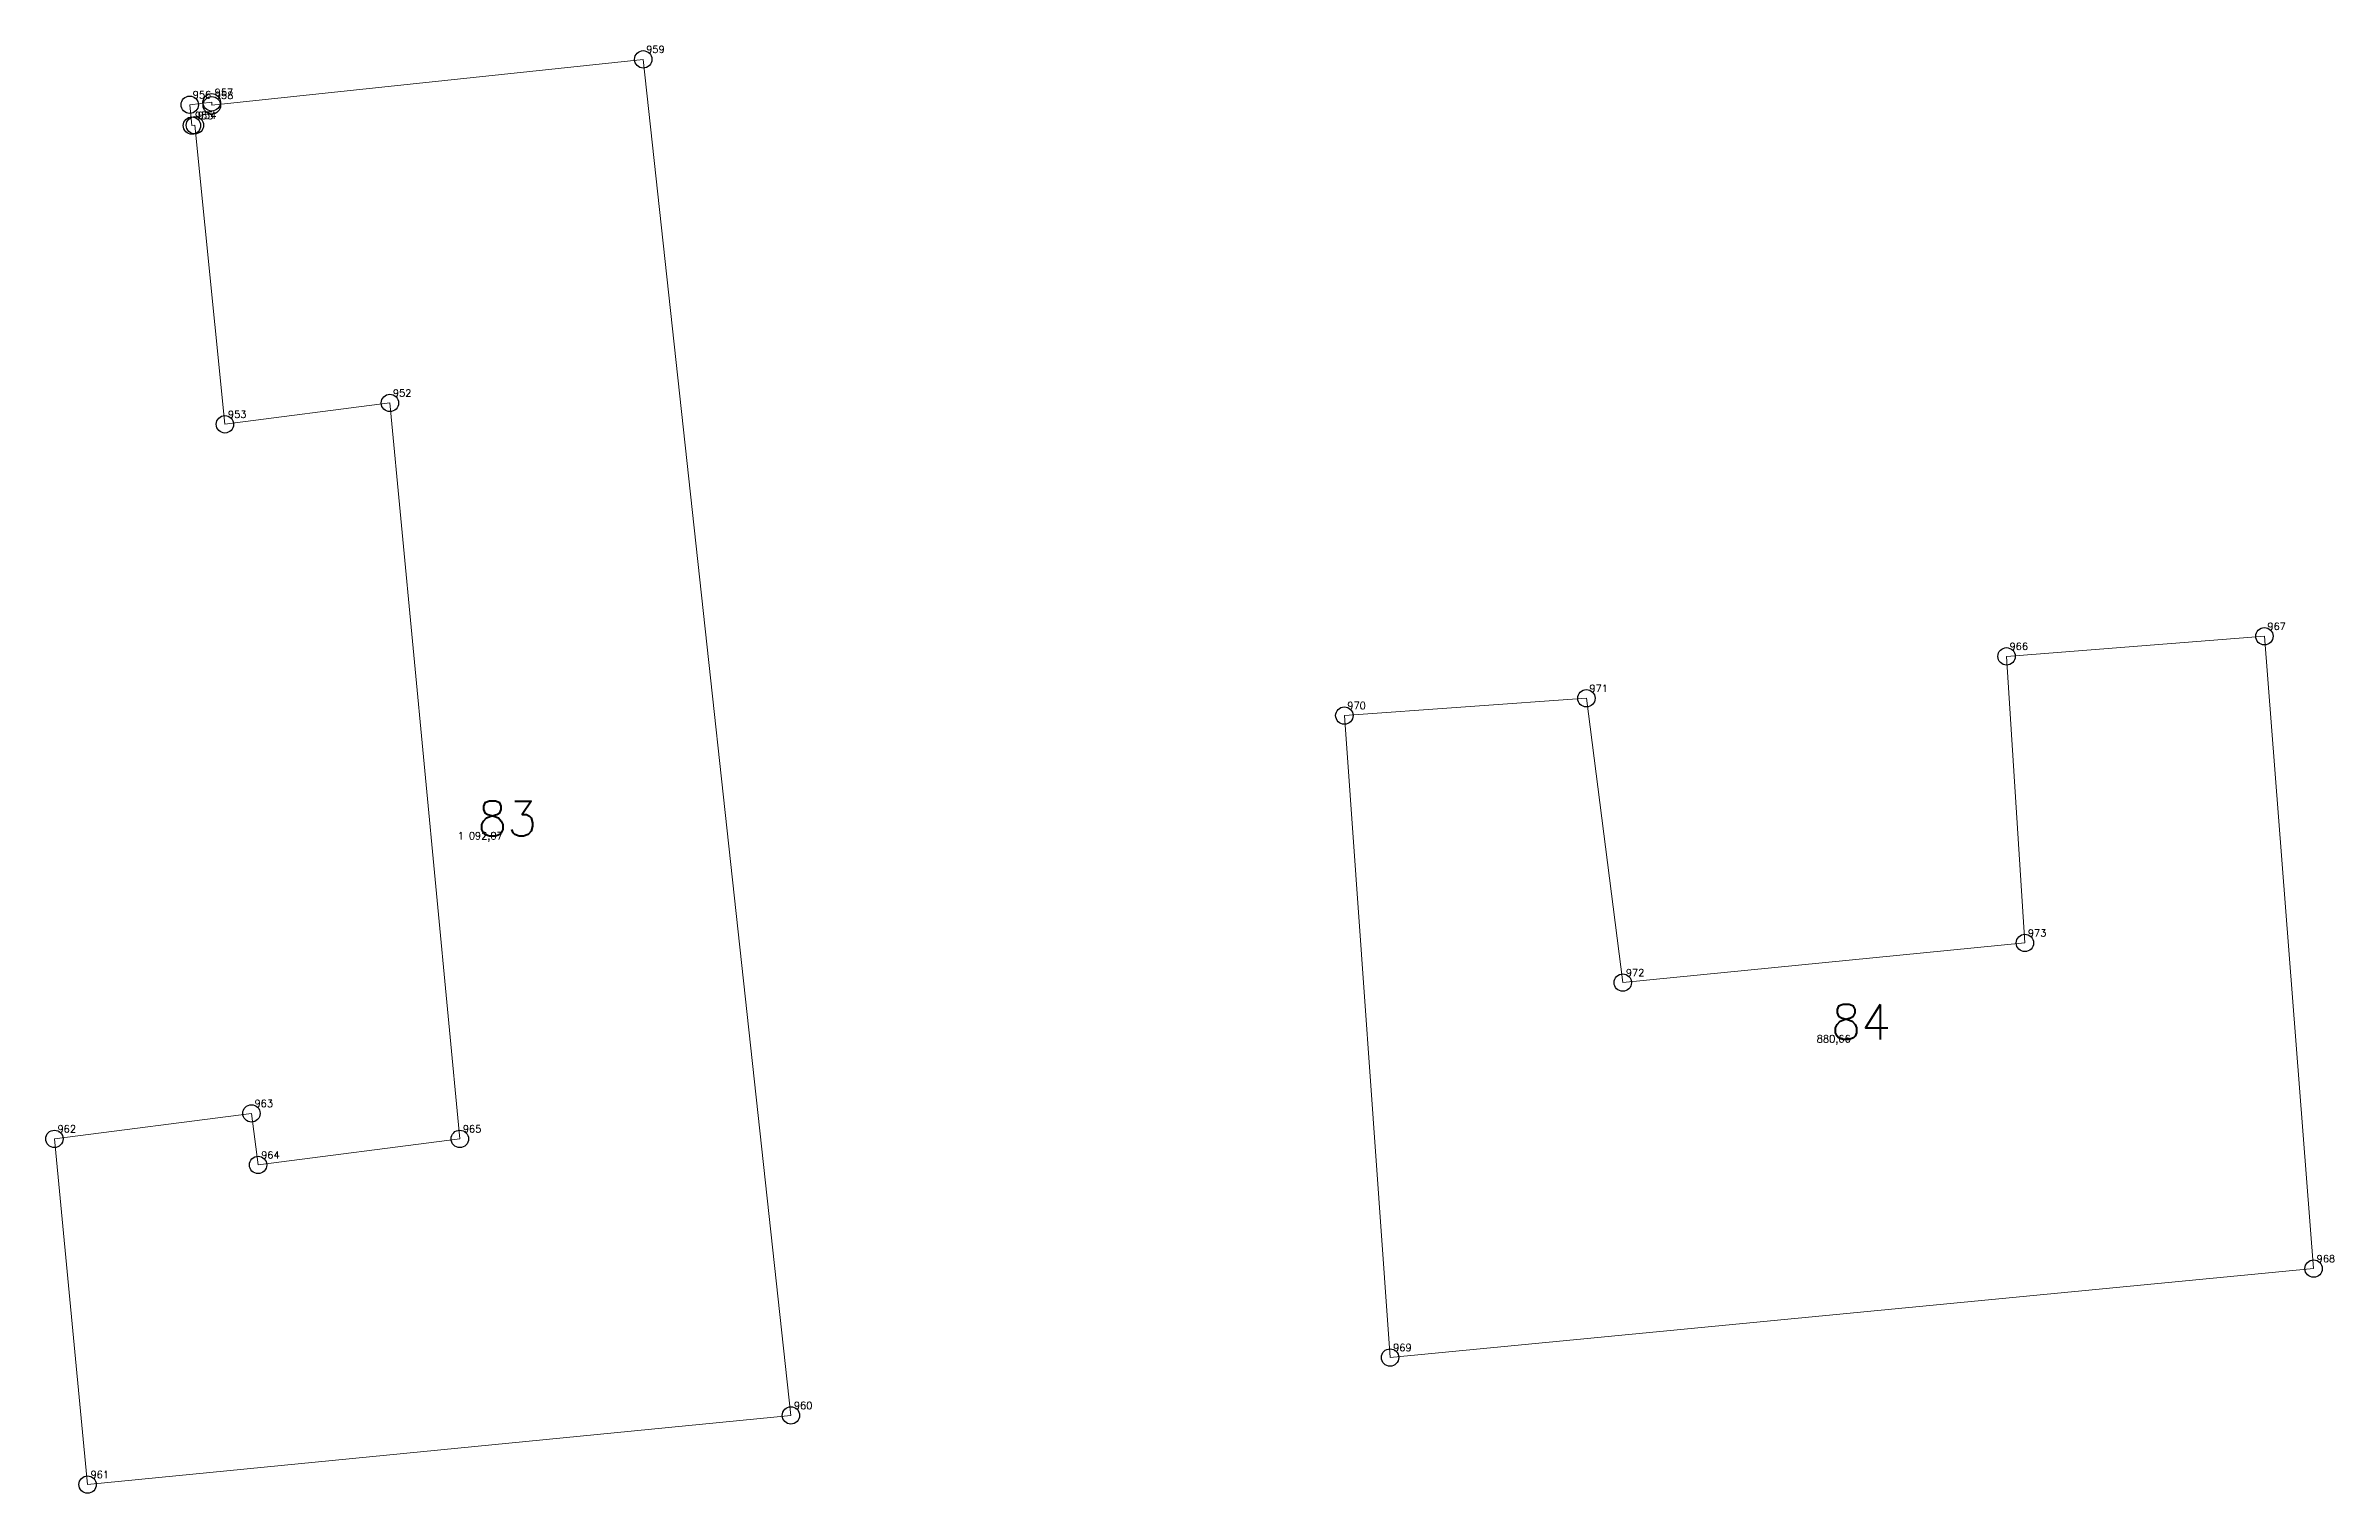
# Model space of a CAD drawing. Extents: x 1390459 to 1399082, y 355064 to 360767.
# Drawn here: x 1398336.1 to 1398435, y 359415.1 to 359477.6 of the extents above; entities that cross this region are included whole.
import ezdxf

# ---------------------------------------------------------------- set-up
doc = ezdxf.new("R2010")
doc.units = 0
doc.header["$PDMODE"] = 33
doc.header["$PDSIZE"] = 0.75
doc.layers.add('9 - ценная историческая застройка советский период', color=7, linetype='Continuous')
doc.layers.add('OKN_VALUED_LABELS', color=1, linetype='Continuous')
doc.styles.get("Standard").update_dxf_attribs({"font": 'simplex.shx'})

msp = doc.modelspace()

# ---------------------------------------------------------------- texts
at = {"layer": '9 - ценная историческая застройка советский период', "color": 7}
for s, p in [('959', (1398362.056, 359477.26)), ('957', (1398343.42, 359475.404)), ('956', (1398342.472, 359475.299)), ('955', (1398342.566, 359474.401)), ('954', (1398342.695, 359474.413)), ('958', (1398343.427, 359475.273)), ('952', (1398351.118, 359462.422)), ('953', (1398343.993, 359461.499)), ('967', (1398432.066, 359452.349)), ('966', (1398420.93, 359451.482)), ('970', (1398392.334, 359448.925)), ('971', (1398402.787, 359449.67)), ('1 092,07', (1398353.915, 359443.304)), ('973', (1398421.722, 359439.106)), ('972', (1398404.359, 359437.394)), ('880,66', (1398412.605, 359434.536)), ('963', (1398345.139, 359431.746)), ('962', (1398336.631, 359430.647)), ('965', (1398354.137, 359430.647)), ('964', (1398345.426, 359429.522)), ('968', (1398434.193, 359425.043)), ('969', (1398394.31, 359421.205)), ('960', (1398368.434, 359418.703)), ('961', (1398338.06, 359415.721))]:
    msp.add_text(s, height=0.3111, dxfattribs=at).set_placement(p)
at = {"layer": 'OKN_VALUED_LABELS'}
for s, p in [('83', (1398354.771, 359443.448)), ('84', (1398413.229, 359434.668))]:
    msp.add_text(s, height=1.5, dxfattribs=at).set_placement(p)

# ---------------------------------------------------------------- linework, layer by layer
at = {"layer": '9 - ценная историческая застройка советский период', "color": 7, "lineweight": 20}
for points in [[(1398350.988, 359462.147), (1398343.864, 359461.225), (1398342.566, 359474.138), (1398342.436, 359474.126), (1398342.343, 359475.025), (1398343.291, 359475.129), (1398343.298, 359474.999), (1398361.927, 359476.985), (1398368.305, 359418.429), (1398337.931, 359415.446), (1398336.502, 359430.373), (1398345.01, 359431.472), (1398345.297, 359429.247), (1398354.008, 359430.372), (1398350.988, 359462.147)], [(1398420.801, 359451.207), (1398431.937, 359452.075), (1398434.063, 359424.769), (1398394.181, 359420.931), (1398392.205, 359448.65), (1398402.658, 359449.395), (1398404.23, 359437.119), (1398421.593, 359438.831), (1398420.801, 359451.207)]]:
    msp.add_lwpolyline(points, close=True, dxfattribs=at)
at = {"layer": '9 - ценная историческая застройка советский период'}
for p in [(1398361.927, 359476.985), (1398342.343, 359475.025), (1398343.291, 359475.129), (1398343.298, 359474.999), (1398342.436, 359474.126), (1398342.566, 359474.138), (1398350.988, 359462.147), (1398343.864, 359461.225), (1398431.937, 359452.075), (1398420.801, 359451.207), (1398392.205, 359448.65), (1398402.658, 359449.395), (1398421.593, 359438.831), (1398404.23, 359437.119), (1398345.01, 359431.472), (1398336.502, 359430.373), (1398354.008, 359430.372), (1398345.297, 359429.247), (1398434.063, 359424.769), (1398394.181, 359420.931), (1398368.305, 359418.429), (1398337.931, 359415.446)]:
    msp.add_point(p, dxfattribs=at)

msp.set_redraw_order([(e.dxf.handle, doc.entitydb.next_handle()) for e in msp.query("TEXT MTEXT ATTDEF DIMENSION ARC_DIMENSION")])  # texts and dimensions are drawn at this point

doc.saveas('drawing.dxf')
